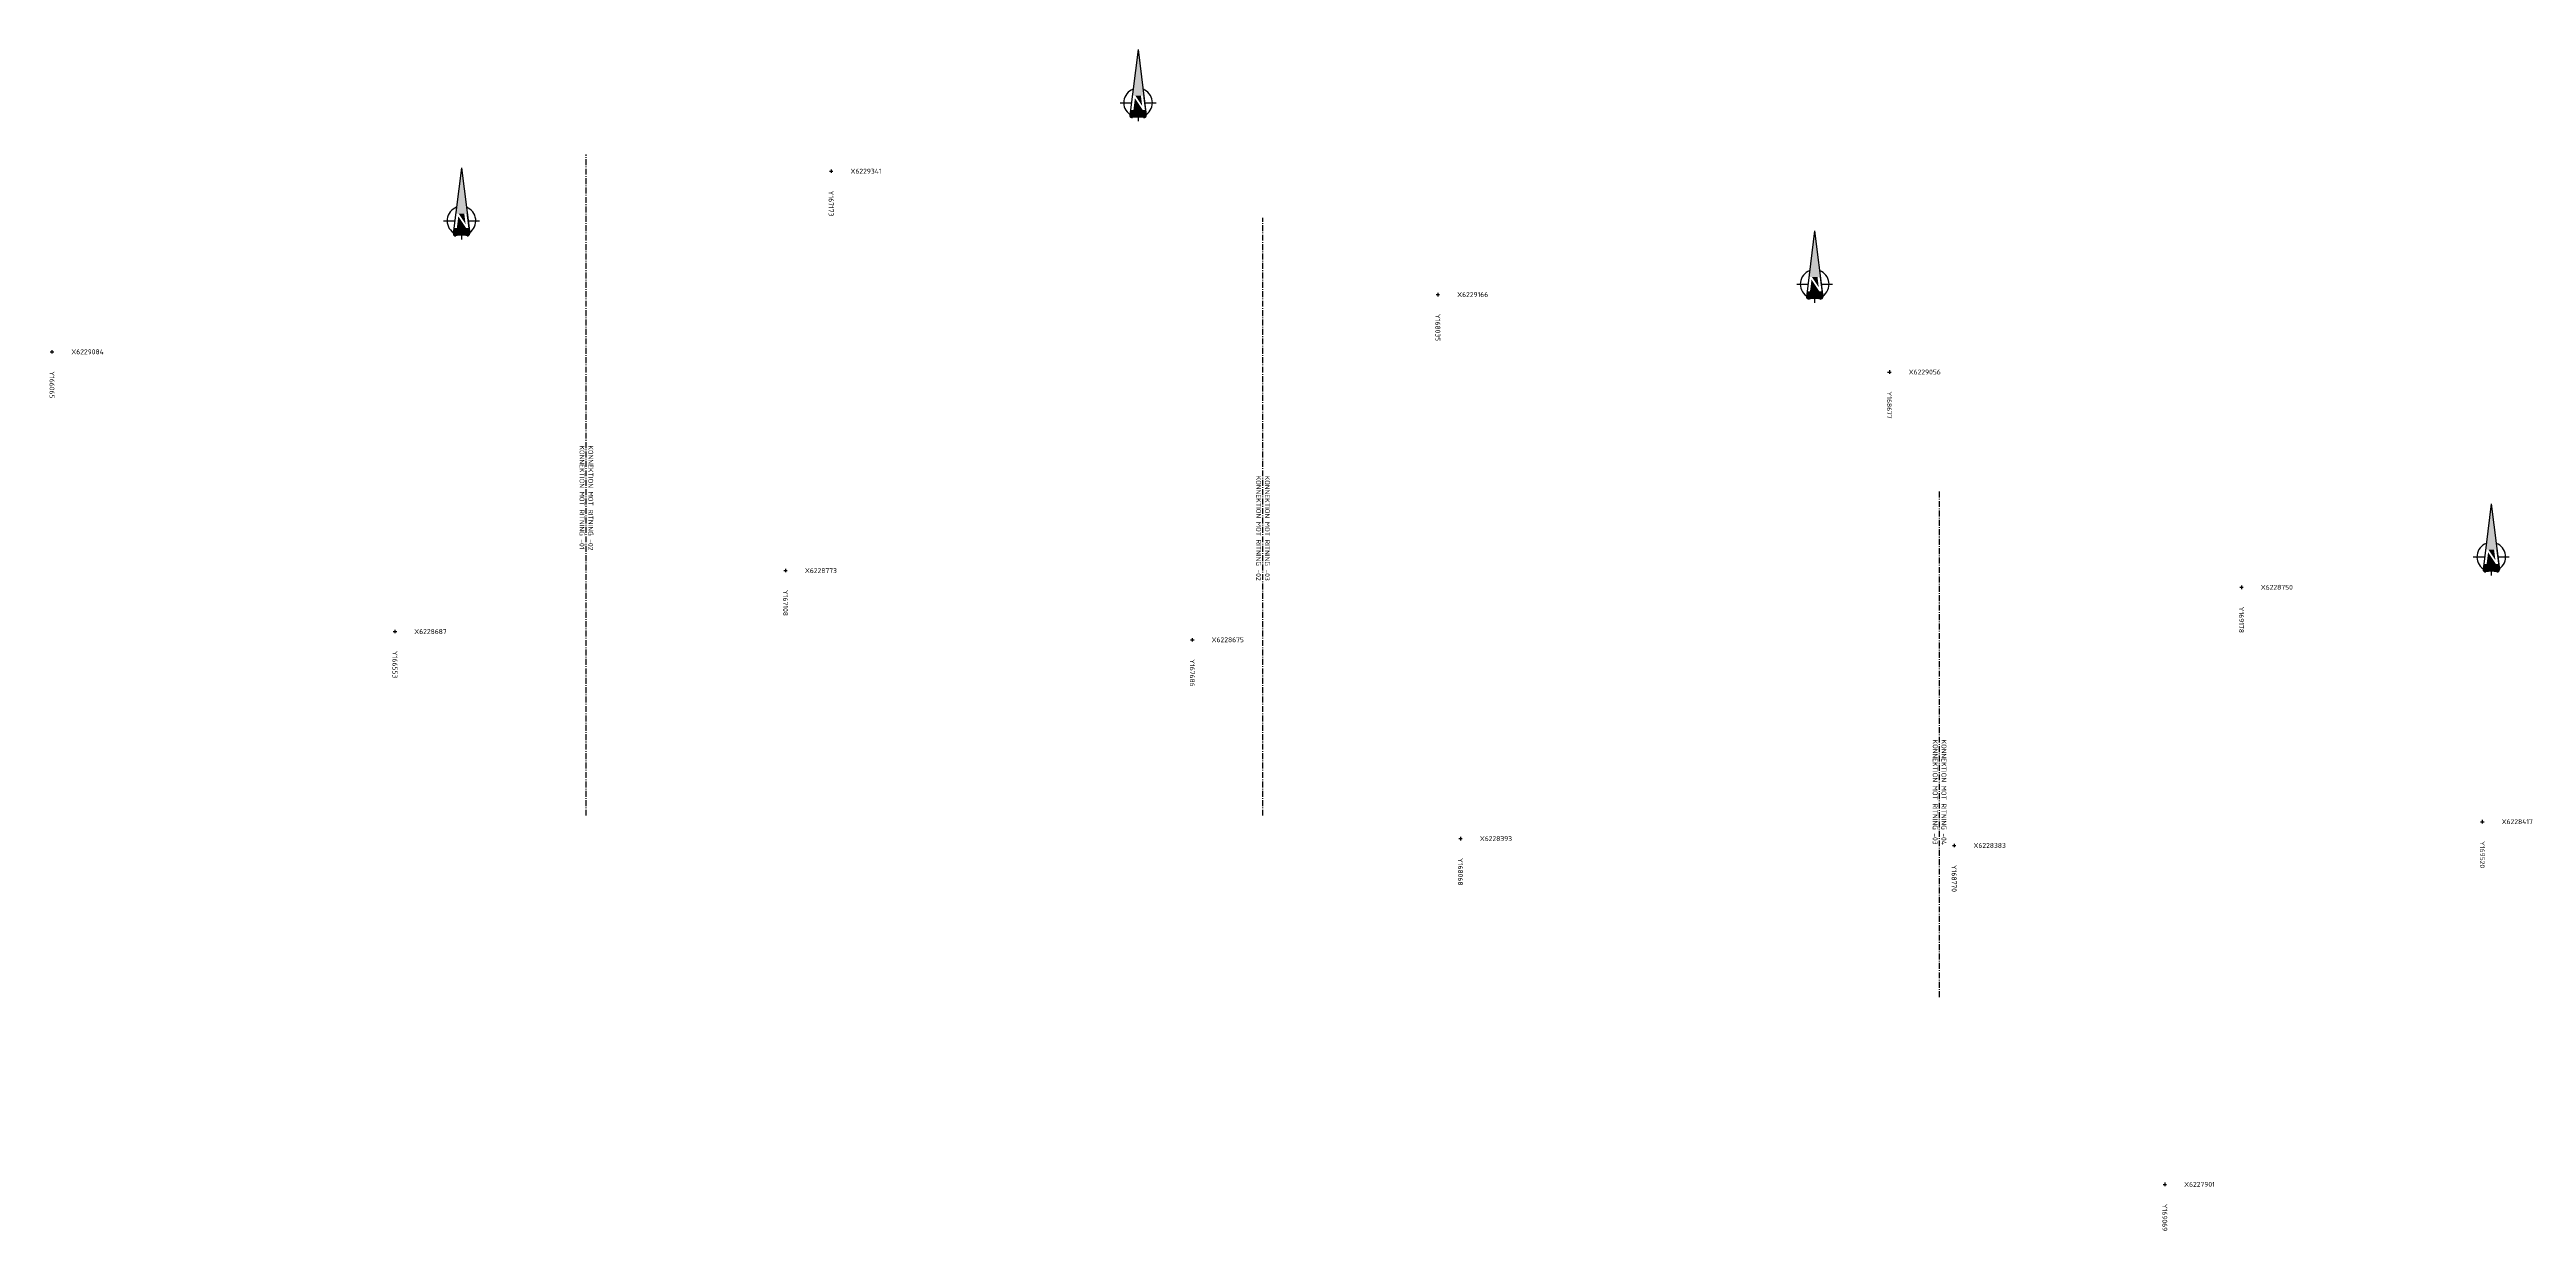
# Model space of a CAD drawing. Header units: metres. Extents: x 166062 to 169583, y 6227843 to 6229514.
import ezdxf
from ezdxf.enums import TextEntityAlignment as Align

# ---------------------------------------------------------------- set-up
doc = ezdxf.new("R2010")
doc.units = ezdxf.units.M
doc.header["$LTSCALE"] = 2
doc.linetypes.add('BH90_KONNEKTION', pattern=[6.7, 4.2, -1, 0.5, -1])
doc.layers.get('0').update_dxf_attribs({"linetype": 'CONTINUOUS'})
for name, color, linetype in [('KONNEKTION', 6, 'BH90_KONNEKTION'), ('Konnektion txt', 3, 'CONTINUOUS'), ('KOORD_KRYSS', 1, 'CONTINUOUS'), ('M-040B', 3, 'CONTINUOUS'), ('NORRPIL', 1, 'CONTINUOUS')]:
    doc.layers.add(name, color=color, linetype=linetype)
doc.styles.add('ISO', font='iso.shx')
doc.styles.add('P_ISO_35', font='ISO', dxfattribs={"height": 3.5})

# ---------------------------------------------------------------- blocks, each defined once
blk = doc.blocks.new('_ARROW6')
for p, q in [((-44.9, 0), (-51, 0)), ((51, 0), (-42.4, 11.7)), ((51, 0), (-42.4, -11.7)), ((-24.5, 25.5), (-24.5, 9.4)), ((-24.5, -9.4), (-24.5, -25.5))]:
    blk.add_line(p, q)
for centre, radius, start, end in [((-42.7, 8.6), 3.06, 82.875, 192.2174), ((-82.6, 0), 37.7, 347.7826, 12.2174), ((-24.5, 0), 20.4, 20.193, 145.557), ((-42.7, -8.6), 3.06, 167.7826, 277.125), ((-24.5, 0), 20.4, 214.443, 339.807)]:
    blk.add_arc(centre, radius, start, end)
for points in [[(-45.5, 9.9), (-42.7, 8.6), (-45.8, 8.9), (-42.7, 8.6)], [(-45.8, 8.9), (-42.7, 8.6), (-45.7, 8), (-42.7, 8.6)], [(-45.7, 8), (-42.7, 8.6), (-45.5, 6.9), (-42.7, 8.6)], [(-44.8, 10.9), (-42.7, 8.6), (-45.5, 9.9), (-42.7, 8.6)], [(-45.5, 6.9), (-45.1, 4.3), (-44.3, 7.9), (-44.1, 3.2)], [(-45.1, 4.1), (-44.9, 1.9), (-44.1, 3.3), (-43.7, 1.1)], [(-44.9, 1.8), (-44.9, 0), (-43.7, 1.2), (-43.5, -0.5)], [(-44.9, -1.8), (-44.9, 0), (-43.7, -1.2), (-43.5, 0.5)], [(-43.6, 11.6), (-42.7, 8.6), (-44.8, 10.9), (-42.7, 8.6)], [(-42.1, 11.1), (-41.9, -0.1), (-44.5, 11), (-44.6, 0.1)], [(-42.1, -11.1), (-41.9, 0.1), (-44.5, -11), (-44.6, -0.1)], [(-42.4, 11.7), (-42.7, 8.6), (-43.6, 11.6), (-42.7, 8.6)], [(-34.7, 10.7), (-34.7, -10.7), (-42.4, 11.7), (-42.4, -11.7)], [(-14.3, 7.1), (-34.7, 9.7), (-14.3, 8.2), (-34.7, 10.7)], [(-34.7, -6.6), (-18.1, 4.5), (-34.7, 6.6)], [(-14.3, 4), (-29.1, -5.9), (-14.3, -4)], [(51, 0), (-14.3, -8.2), (-14.3, 8.2)], [(-45.8, -8.9), (-42.7, -8.6), (-45.7, -8), (-42.7, -8.6)], [(-45.5, -9.9), (-42.7, -8.6), (-45.8, -8.9), (-42.7, -8.6)], [(-45.7, -8), (-42.7, -8.6), (-45.5, -6.9), (-42.7, -8.6)], [(-45.5, -6.9), (-45.1, -4.3), (-44.3, -7.9), (-44.1, -3.2)], [(-44.8, -10.9), (-42.7, -8.6), (-45.5, -9.9), (-42.7, -8.6)], [(-45.1, -4.1), (-44.9, -1.9), (-44.1, -3.3), (-43.7, -1.1)], [(-43.6, -11.6), (-42.7, -8.6), (-44.8, -10.9), (-42.7, -8.6)], [(-42.4, -11.7), (-42.7, -8.6), (-43.6, -11.6), (-42.7, -8.6)], [(-14.3, -7.1), (-34.7, -9.7), (-14.3, -8.2), (-34.7, -10.7)]]:
    blk.add_solid(points)

msp = doc.modelspace()

# ---------------------------------------------------------------- linework, layer by layer
at = {"layer": 'KONNEKTION'}
for p, q in [((166824.7, 6228425.1), (166824.7, 6229365.1)), ((167786.7, 6228425.1), (167786.7, 6229275.1)), ((168748.7, 6228167.1), (168748.7, 6228887.4))]:
    msp.add_line(p, q, dxfattribs=at)
at = {"layer": 'KOORD_KRYSS'}
for p, q in [((167170.3, 6229341.2), (167175.3, 6229341.2)), ((167172.8, 6229343.7), (167172.8, 6229338.7)), ((168032.9, 6229165.8), (168037.9, 6229165.8)), ((168035.4, 6229168.3), (168035.4, 6229163.3)), ((166062.5, 6229084.4), (166067.5, 6229084.4)), ((166065, 6229086.9), (166065, 6229081.9)), ((168674.9, 6229055.7), (168679.9, 6229055.7)), ((168677.4, 6229058.2), (168677.4, 6229053.2)), ((167105.5, 6228773.5), (167110.5, 6228773.5)), ((167108, 6228776), (167108, 6228771)), ((169175.5, 6228749.7), (169180.5, 6228749.7)), ((169178, 6228752.2), (169178, 6228747.2)), ((166550.1, 6228686.8), (166555.1, 6228686.8)), ((166552.6, 6228689.3), (166552.6, 6228684.3)), ((167683.8, 6228675.1), (167688.8, 6228675.1)), ((167686.3, 6228677.6), (167686.3, 6228672.6)), ((169518, 6228416.5), (169523, 6228416.5)), ((169520.5, 6228419), (169520.5, 6228414)), ((168065.1, 6228392.5), (168070.1, 6228392.5)), ((168067.6, 6228395), (168067.6, 6228390)), ((168767, 6228382.7), (168772, 6228382.7)), ((168769.5, 6228385.2), (168769.5, 6228380.2)), ((169069, 6227903.4), (169069, 6227898.4)), ((169066.5, 6227900.9), (169071.5, 6227900.9))]:
    msp.add_line(p, q, dxfattribs=at)

# ---------------------------------------------------------------- block references
at = {"layer": 'NORRPIL', "rotation": 90}
for p in [(167609.2, 6229463.1), (166647.2, 6229295.2), (168571.2, 6229205.2), (169533.2, 6228817.5)]:
    msp.add_blockref('_ARROW6', p, dxfattribs=at)

# ---------------------------------------------------------------- texts
at = {"layer": 'Konnektion txt', "style": 'ISO'}
for s, p in [('KONNEKTION MOT RITNING -01', (166815.1, 6228951.3)), ('KONNEKTION MOT RITNING -02', (166827.5, 6228951.4)), ('KONNEKTION MOT RITNING -02', (167777.1, 6228908.4)), ('KONNEKTION MOT RITNING -03', (167789.5, 6228908.4)), ('KONNEKTION MOT RITNING -03', (168739.1, 6228533.3)), ('KONNEKTION MOT RITNING -04', (168751.5, 6228533.3))]:
    msp.add_text(s, height=7, rotation=269.9789, dxfattribs=at).set_placement(p)
at = {"layer": 'M-040B', "linetype": 'Continuous', "style": 'P_ISO_35'}
for s, p in [('Y167173', (167172.8, 6229313.7)), ('Y168035', (168035.4, 6229138.3)), ('Y166065', (166065, 6229056.9)), ('Y168677', (168677.4, 6229028.2)), ('Y167108', (167108, 6228746)), ('Y169178', (169178, 6228722.2)), ('Y166553', (166552.6, 6228659.3)), ('Y167686', (167686.3, 6228647.6)), ('Y168068', (168067.6, 6228365)), ('Y169520', (169520.5, 6228389)), ('Y168770', (168769.5, 6228355.2)), ('Y169069', (169069, 6227873.4))]:
    msp.add_text(s, height=7, rotation=270, dxfattribs=at).set_placement(p, align=Align.MIDDLE_LEFT)
for s, p in [('X6229341', (167200.3, 6229341.2)), ('X6229166', (168062.9, 6229165.8)), ('X6229084', (166092.5, 6229084.4)), ('X6229056', (168704.9, 6229055.7)), ('X6228773', (167135.5, 6228773.5)), ('X6228750', (169205.5, 6228749.7)), ('X6228687', (166580.1, 6228686.8)), ('X6228675', (167713.8, 6228675.1)), ('X6228417', (169548, 6228416.5)), ('X6228393', (168095.1, 6228392.5)), ('X6228383', (168797, 6228382.7)), ('X6227901', (169096.5, 6227900.9))]:
    msp.add_text(s, height=7, dxfattribs=at).set_placement(p, align=Align.MIDDLE_LEFT)

doc.saveas('drawing.dxf')
